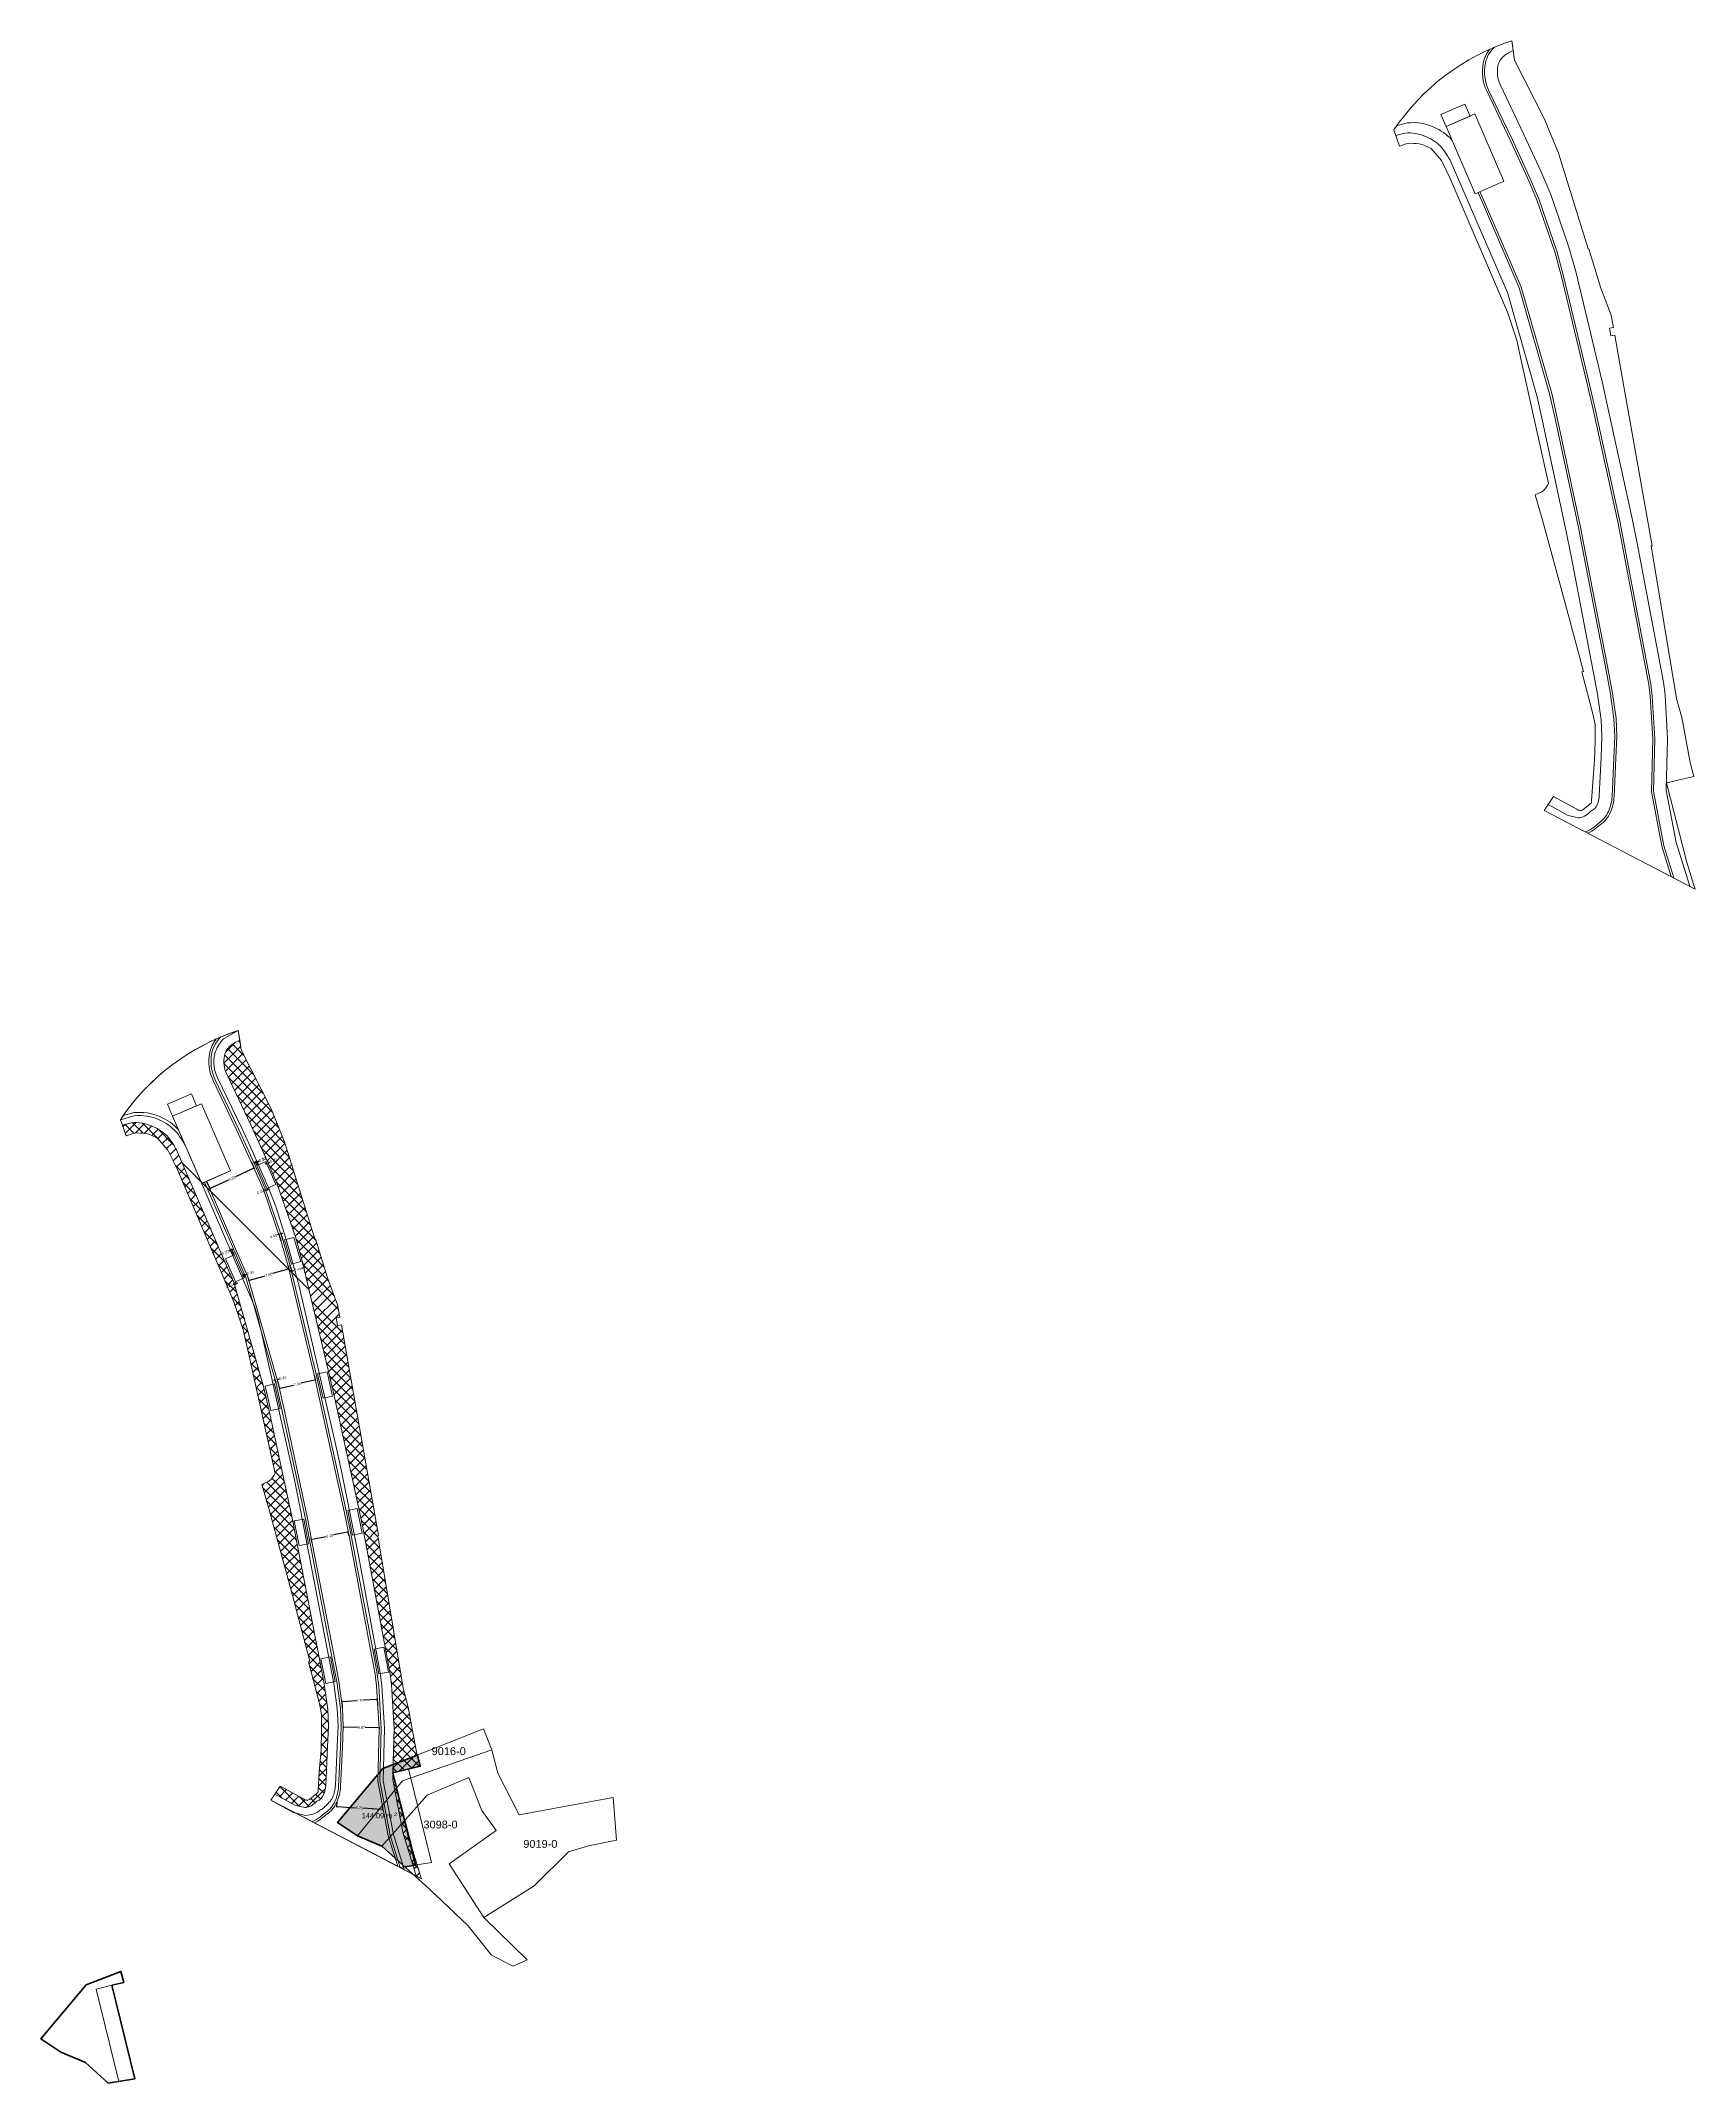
# Model space of a CAD drawing. Header units: metres. Extents: x 7529382 to 7529699, y 4686521 to 4686911.
import ezdxf

# ---------------------------------------------------------------- set-up
doc = ezdxf.new("R2010")
doc.units = ezdxf.units.M
doc.layers.get('Defpoints').update_dxf_attribs({"lineweight": 0})
for name, color, linetype, lineweight in [('BAZENI', 150, 'Continuous', 0), ('dimenzionet', 7, 'Continuous', 0), ('kubza-10cm-mod', 23, 'Continuous', 0), ('kubza-40cm css', 8, 'Continuous', 0), ('kufiri', 200, 'Continuous', 0), ('lloga-sip', 4, 'Continuous', 0), ('ParcReNet_12', 1, 'Continuous', 0), ('Pikat zyrtare shape', 7, 'Continuous', 0), ('skajori', 157, 'Continuous', 0), ('Ujori-mod', 5, 'Continuous', 0), ('ulset-project-e-mod', 1, 'Continuous', 0)]:
    doc.layers.add(name, color=color, linetype=linetype, lineweight=lineweight)
doc.styles.get("Standard").update_dxf_attribs({"font": 'arial.ttf'})
doc.dimstyles.get("Standard").update_dxf_attribs({"dimtxt": 0.5, "dimasz": 0.18, "dimexe": 0.18, "dimexo": 0.0625, "dimgap": 0.09, "dimtad": 0, "dimzin": 0, "dimdsep": 46, "dimtxsty": 'Standard', "dimcen": 0.09, "dimadec": 0, "dimazin": 0, "dimtfac": 1, "dimtofl": 0, "dimtmove": 0, "dimatfit": 3, "dimfxl": 1, "dimtolj": 1, "dimtzin": 0, "dimarcsym": 0})

# ---------------------------------------------------------------- blocks, each defined once
blk = doc.blocks.new('*D57')
at = {"layer": 'Defpoints', "color": 0, "transparency": 16777216}
for p in [(7529423.695866644, 4686696.449782219), (7529423.750169282, 4686697.073269892), (7529423.970637027, 4686696.570198552)]:
    blk.add_point(p, dxfattribs=at)
at = {"layer": 'lloga-sip', "color": 0, "lineweight": -2, "transparency": 16777216}
for p, q in [((7529423.310535624, 4686696.880603299), (7529423.145672347, 4686696.80835304)), ((7529423.670779749, 4686696.507026412), (7529423.40314864, 4686697.117716836)), ((7529423.945550131, 4686696.627442745), (7529423.677919022, 4686697.238133169)), ((7529423.915032558, 4686697.145520153), (7529424.079895834, 4686697.217770411))]:
    blk.add_line(p, q, dxfattribs=at)
at = {"layer": 'lloga-sip', "color": 0, "transparency": 16777216}
for points in [[(7529423.298493913, 4686696.908080513), (7529423.322577333, 4686696.853126086), (7529423.4753989, 4686696.952853559)], [(7529423.902990848, 4686697.172997365), (7529423.927074268, 4686697.118042939), (7529423.750169282, 4686697.073269892)]]:
    blk.add_solid(points, dxfattribs=at)
at = {"layer": 'lloga-sip', "color": 0, "transparency": 16777216, "insert": (7529424.756323836, 4686697.514210586), "char_height": 0.5, "attachment_point": 5, "rotation": 23.66512354849254}
blk.add_mtext('\\A1;0.30', dxfattribs=at)
blk = doc.blocks.new('*D58')
at = {"layer": 'Defpoints', "color": 0, "transparency": 16777216}
for p in [(7529423.695866644, 4686696.449782219), (7529423.713580554, 4686697.156759385), (7529423.970637027, 4686696.570198552)]:
    blk.add_point(p, dxfattribs=at)
at = {"layer": 'dimenzionet', "color": 0, "lineweight": -2, "transparency": 16777216}
for p, q in [((7529423.273946896, 4686696.964092792), (7529423.10908362, 4686696.891842533)), ((7529423.670779749, 4686696.507026412), (7529423.366559912, 4686697.201206328)), ((7529423.945550131, 4686696.627442745), (7529423.641330294, 4686697.321622662)), ((7529423.878443831, 4686697.229009645), (7529424.043307107, 4686697.301259904))]:
    blk.add_line(p, q, dxfattribs=at)
at = {"layer": 'dimenzionet', "color": 0, "transparency": 16777216}
for points in [[(7529423.261905186, 4686696.991570005), (7529423.285988606, 4686696.936615579), (7529423.438810172, 4686697.036343052)], [(7529423.86640212, 4686697.256486857), (7529423.89048554, 4686697.201532432), (7529423.713580554, 4686697.156759385)]]:
    blk.add_solid(points, dxfattribs=at)
at = {"layer": 'dimenzionet', "color": 0, "transparency": 16777216, "insert": (7529424.719735108, 4686697.597700079), "char_height": 0.5, "attachment_point": 5, "rotation": 23.66512354849254}
blk.add_mtext('\\A1;0.30', dxfattribs=at)
blk = doc.blocks.new('*D59')
at = {"layer": 'Defpoints', "color": 0, "transparency": 16777216}
for p in [(7529425.392930983, 4686697.186309633), (7529425.667088297, 4686697.308148139), (7529425.828646942, 4686696.944613775)]:
    blk.add_point(p, dxfattribs=at)
at = {"layer": 'dimenzionet', "color": 0, "lineweight": -2, "transparency": 16777216}
for p, q in [((7529425.390001503, 4686696.749674948), (7529425.225513379, 4686696.676574628)), ((7529425.418313039, 4686697.129195701), (7529425.627589948, 4686696.658287143)), ((7529425.692470353, 4686697.251034207), (7529425.901747262, 4686696.78012565)), ((7529425.993135067, 4686697.017714095), (7529426.157623191, 4686697.090814415))]:
    blk.add_line(p, q, dxfattribs=at)
at = {"layer": 'dimenzionet', "color": 0, "transparency": 16777216}
for points in [[(7529425.377818116, 4686696.777089636), (7529425.40218489, 4686696.722260261), (7529425.554489627, 4686696.822775269)], [(7529425.98095168, 4686697.045128783), (7529426.005318454, 4686696.990299407), (7529425.828646942, 4686696.944613775)]]:
    blk.add_solid(points, dxfattribs=at)
at = {"layer": 'dimenzionet', "color": 0, "transparency": 16777216, "insert": (7529426.832511958, 4686697.390742358), "char_height": 0.5, "attachment_point": 5, "rotation": 23.960885387654017}
blk.add_mtext('\\A1;0.30', dxfattribs=at)
blk = doc.blocks.new('*D60')
at = {"layer": 'Defpoints', "color": 0, "transparency": 16777216}
for p in [(7529425.318974615, 4686691.947617834), (7529425.384388733, 4686691.757343296), (7529425.606856695, 4686692.046588261)]:
    blk.add_point(p, dxfattribs=at)
at = {"layer": 'dimenzionet', "color": 0, "lineweight": -2, "transparency": 16777216}
for p, q in [((7529425.214167138, 4686691.698823141), (7529425.043945543, 4686691.640302987)), ((7529425.339294113, 4686691.888513114), (7529425.442908887, 4686691.587121701)), ((7529425.627176194, 4686691.987483541), (7529425.730790967, 4686691.686092127)), ((7529425.842492407, 4686691.914833876), (7529426.012714002, 4686691.97335403))]:
    blk.add_line(p, q, dxfattribs=at)
at = {"layer": 'dimenzionet', "color": 0, "transparency": 16777216}
for points in [[(7529425.204413778, 4686691.727193408), (7529425.223920496, 4686691.670452876), (7529425.384388733, 4686691.757343296)], [(7529425.832739048, 4686691.943204142), (7529425.852245766, 4686691.88646361), (7529425.672270813, 4686691.856313722)]]:
    blk.add_solid(points, dxfattribs=at)
at = {"layer": 'dimenzionet', "color": 0, "transparency": 16777216, "insert": (7529424.345532556, 4686691.40019693), "char_height": 0.5, "attachment_point": 5, "rotation": 18.972358790310892}
blk.add_mtext('\\A1;0.30', dxfattribs=at)
blk = doc.blocks.new('*D61')
at = {"layer": 'Defpoints', "color": 0, "transparency": 16777216}
for p in [(7529427.923248958, 4686683.269884424), (7529428.338223625, 4686681.934975425), (7529428.720362083, 4686682.053768377)]:
    blk.add_point(p, dxfattribs=at)
at = {"layer": 'dimenzionet', "color": 0, "lineweight": -2, "transparency": 16777216}
for p, q in [((7529427.751362677, 4686683.21645123), (7529427.579476396, 4686683.163018036)), ((7529428.319670432, 4686681.994658161), (7529427.869815763, 4686683.441770706)), ((7529428.701808891, 4686682.113451113), (7529428.251954222, 4686683.560563657)), ((7529428.477273698, 4686683.44211057), (7529428.649159979, 4686683.495543765))]:
    blk.add_line(p, q, dxfattribs=at)
at = {"layer": 'dimenzionet', "color": 0, "transparency": 16777216}
for points in [[(7529427.742457145, 4686683.245098943), (7529427.76026821, 4686683.187803516), (7529427.923248958, 4686683.269884424)], [(7529428.468368166, 4686683.470758284), (7529428.486179231, 4686683.413462857), (7529428.305387417, 4686683.388677375)]]:
    blk.add_solid(points, dxfattribs=at)
at = {"layer": 'dimenzionet', "color": 0, "transparency": 16777216, "insert": (7529426.874233263, 4686682.943783591), "char_height": 0.5, "attachment_point": 5, "rotation": 17.268569524426255}
blk.add_mtext('\\A1;0.40', dxfattribs=at)
blk = doc.blocks.new('*D62')
at = {"layer": 'Defpoints', "color": 0, "transparency": 16777216}
for p in [(7529429.980566857, 4686677.529486701), (7529432.351611686, 4686678.143111227), (7529430.308703575, 4686676.261566604)]:
    blk.add_point(p, dxfattribs=at)
at = {"layer": 'dimenzionet', "color": 0, "lineweight": -2, "transparency": 16777216}
for p, q in [((7529429.996225907, 4686677.468980139), (7529430.353801641, 4686676.087307703)), ((7529432.505489503, 4686676.830093063), (7529432.215972704, 4686676.755166344)), ((7529432.367270736, 4686678.082604663), (7529432.724846469, 4686676.700932228)), ((7529430.482962475, 4686676.306664669), (7529430.772479275, 4686676.381591387))]:
    blk.add_line(p, q, dxfattribs=at)
at = {"layer": 'dimenzionet', "color": 0, "transparency": 16777216}
for points in [[(7529432.497973159, 4686676.859136214), (7529432.513005847, 4686676.801049914), (7529432.679748404, 4686676.875191129)], [(7529430.475446131, 4686676.335707819), (7529430.490478819, 4686676.277621519), (7529430.308703575, 4686676.261566604)]]:
    blk.add_solid(points, dxfattribs=at)
at = {"layer": 'dimenzionet', "color": 0, "transparency": 16777216, "insert": (7529431.494225989, 4686676.568378866), "char_height": 0.5, "attachment_point": 5, "rotation": 14.509753502106662}
blk.add_mtext('\\A1;2.45', dxfattribs=at)
blk = doc.blocks.new('*D63')
at = {"layer": 'Defpoints', "color": 0, "transparency": 16777216}
for p in [(7529418.663858213, 4686680.234321301), (7529419.098083797, 4686679.228790291), (7529419.373500606, 4686679.347725484)]:
    blk.add_point(p, dxfattribs=at)
at = {"layer": 'dimenzionet', "color": 0, "lineweight": -2, "transparency": 16777216}
for p, q in [((7529418.498608126, 4686680.162960185), (7529418.33335804, 4686680.091599069)), ((7529419.073305631, 4686679.286168793), (7529418.592497096, 4686680.399571387)), ((7529419.34872244, 4686679.405103985), (7529418.867913906, 4686680.518506581)), ((7529419.104525108, 4686680.42461761), (7529419.269775194, 4686680.495978726))]:
    blk.add_line(p, q, dxfattribs=at)
at = {"layer": 'dimenzionet', "color": 0, "transparency": 16777216}
for points in [[(7529418.486714607, 4686680.190501866), (7529418.510501646, 4686680.135418504), (7529418.663858213, 4686680.234321301)], [(7529419.092631589, 4686680.452159291), (7529419.116418627, 4686680.397075929), (7529418.939275022, 4686680.353256494)]]:
    blk.add_solid(points, dxfattribs=at)
at = {"layer": 'dimenzionet', "color": 0, "transparency": 16777216, "insert": (7529417.655342972, 4686679.798807016), "char_height": 0.5, "attachment_point": 5, "rotation": 23.356477891557628}
blk.add_mtext('\\A1;0.30', dxfattribs=at)
blk = doc.blocks.new('*D64')
at = {"layer": 'Defpoints', "color": 0, "transparency": 16777216}
for p in [(7529421.27646371, 4686674.94105651), (7529421.392203748, 4686675.510375014), (7529421.55954309, 4686675.042247582)]:
    blk.add_point(p, dxfattribs=at)
at = {"layer": 'dimenzionet', "color": 0, "lineweight": -2, "transparency": 16777216}
for p, q in [((7529420.939628145, 4686675.348594913), (7529420.770131923, 4686675.288005885)), ((7529421.255425853, 4686674.999909365), (7529421.04853534, 4686675.578680164)), ((7529421.538505233, 4686675.101100437), (7529421.33161472, 4686675.679871237)), ((7529421.561699972, 4686675.570964042), (7529421.731196193, 4686675.631553071))]:
    blk.add_line(p, q, dxfattribs=at)
at = {"layer": 'dimenzionet', "color": 0, "transparency": 16777216}
for points in [[(7529420.929529974, 4686675.376844283), (7529420.949726317, 4686675.320345542), (7529421.109124368, 4686675.409183941)], [(7529421.551601799, 4686675.599213413), (7529421.571798142, 4686675.542714672), (7529421.392203748, 4686675.510375014)]]:
    blk.add_solid(points, dxfattribs=at)
at = {"layer": 'dimenzionet', "color": 0, "transparency": 16777216, "insert": (7529422.426633004, 4686675.880147642), "char_height": 0.5, "attachment_point": 5, "rotation": 19.670210191917207}
blk.add_mtext('\\A1;0.30', dxfattribs=at)
blk = doc.blocks.new('*D65')
at = {"layer": 'Defpoints', "color": 0, "transparency": 16777216}
for p in [(7529419.294945511, 4686674.106513154), (7529419.405087352, 4686673.798107853), (7529419.578060048, 4686674.207622817)]:
    blk.add_point(p, dxfattribs=at)
at = {"layer": 'dimenzionet', "color": 0, "lineweight": -2, "transparency": 16777216}
for p, q in [((7529419.235573301, 4686673.737568721), (7529419.06605925, 4686673.677029587)), ((7529419.315966044, 4686674.047654108), (7529419.465626484, 4686673.628593802)), ((7529419.59908058, 4686674.148763771), (7529419.74874102, 4686673.729703465)), ((7529419.857715938, 4686673.959756648), (7529420.027229989, 4686674.020295782))]:
    blk.add_line(p, q, dxfattribs=at)
at = {"layer": 'dimenzionet', "color": 0, "transparency": 16777216}
for points in [[(7529419.225483446, 4686673.765821062), (7529419.245663157, 4686673.709316378), (7529419.405087352, 4686673.798107853)], [(7529419.847626084, 4686673.988008991), (7529419.867805794, 4686673.931504307), (7529419.688201888, 4686673.899217516)]]:
    blk.add_solid(points, dxfattribs=at)
at = {"layer": 'dimenzionet', "color": 0, "transparency": 16777216, "insert": (7529418.370549293, 4686673.428639738), "char_height": 0.5, "attachment_point": 5, "rotation": 19.65334456696114}
blk.add_mtext('\\A1;0.30', dxfattribs=at)
blk = doc.blocks.new('*D66')
at = {"layer": 'Defpoints', "color": 0, "transparency": 16777216}
for p in [(7529427.373000331, 4686654.746847509), (7529427.587022973, 4686655.525861316), (7529427.760717565, 4686654.845887133)]:
    blk.add_point(p, dxfattribs=at)
at = {"layer": 'dimenzionet', "color": 0, "lineweight": -2, "transparency": 16777216}
for p, q in [((7529427.024905726, 4686655.382272444), (7529426.850505713, 4686655.337723196)), ((7529427.357531842, 4686654.807403069), (7529427.15475649, 4686655.601221706)), ((7529427.745249076, 4686654.906442693), (7529427.542473724, 4686655.700261329)), ((7529427.761422986, 4686655.570410565), (7529427.935822997, 4686655.614959814))]:
    blk.add_line(p, q, dxfattribs=at)
at = {"layer": 'dimenzionet', "color": 0, "transparency": 16777216}
for points in [[(7529427.017480852, 4686655.411339113), (7529427.032330601, 4686655.353205776), (7529427.199305739, 4686655.426821693)], [(7529427.753998111, 4686655.599477233), (7529427.76884786, 4686655.541343897), (7529427.587022973, 4686655.525861316)]]:
    blk.add_solid(points, dxfattribs=at)
at = {"layer": 'dimenzionet', "color": 0, "transparency": 16777216, "insert": (7529428.65137988, 4686655.797743754), "char_height": 0.5, "attachment_point": 5, "rotation": 14.329377471967003}
blk.add_mtext('\\A1;0.40', dxfattribs=at)
blk = doc.blocks.new('*D67')
at = {"layer": 'Defpoints', "color": 0, "transparency": 16777216}
for p in [(7529422.549506575, 4686697.281618856), (7529414.059306267, 4686693.419409429), (7529423.17050158, 4686695.916500757)]:
    blk.add_point(p, dxfattribs=at)
at = {"layer": 'dimenzionet', "color": 0, "lineweight": -2, "transparency": 16777216}
for p, q in [((7529422.57538607, 4686697.224728595), (7529423.245034527, 4686695.752656808)), ((7529414.085185762, 4686693.362519169), (7529414.754834219, 4686691.890447381)), ((7529414.844145222, 4686692.128824277), (7529418.252379558, 4686693.679237024)), ((7529423.006657631, 4686695.841967811), (7529419.598423298, 4686694.291555066))]:
    blk.add_line(p, q, dxfattribs=at)
at = {"layer": 'dimenzionet', "color": 0, "transparency": 16777216}
for points in [[(7529422.994235474, 4686695.869275136), (7529423.01907979, 4686695.814660486), (7529423.17050158, 4686695.916500757)], [(7529414.831723064, 4686692.156131602), (7529414.856567379, 4686692.101516952), (7529414.680301272, 4686692.05429133)]]:
    blk.add_solid(points, dxfattribs=at)
at = {"layer": 'dimenzionet', "color": 0, "transparency": 16777216, "insert": (7529418.925401427, 4686693.985396044), "char_height": 0.5, "attachment_point": 5, "rotation": 24.460884842720596}
blk.add_mtext('\\A1;9.33', dxfattribs=at)
blk = doc.blocks.new('*D68')
at = {"layer": 'Defpoints', "color": 0, "transparency": 16777216}
for p in [(7529429.624144364, 4686677.318370441), (7529421.936982261, 4686675.177169012), (7529429.813797269, 4686676.63749446)]:
    blk.add_point(p, dxfattribs=at)
at = {"layer": 'dimenzionet', "color": 0, "lineweight": -2, "transparency": 16777216}
for p, q in [((7529429.640914846, 4686677.25816246), (7529429.862096258, 4686676.464095475)), ((7529421.953752743, 4686675.116961032), (7529422.174934154, 4686674.322894047)), ((7529422.30003415, 4686674.54459202), (7529425.259423632, 4686675.368907795)), ((7529429.640398285, 4686676.589195472), (7529426.681008801, 4686675.764879696))]:
    blk.add_line(p, q, dxfattribs=at)
at = {"layer": 'dimenzionet', "color": 0, "transparency": 16777216}
for points in [[(7529422.29198432, 4686674.573491851), (7529422.308083982, 4686674.515692189), (7529422.126635166, 4686674.496293032)], [(7529429.632348455, 4686676.618095303), (7529429.648448117, 4686676.560295641), (7529429.813797269, 4686676.63749446)]]:
    blk.add_solid(points, dxfattribs=at)
at = {"layer": 'dimenzionet', "color": 0, "transparency": 16777216, "insert": (7529425.970216217, 4686675.566893746), "char_height": 0.5, "attachment_point": 5, "rotation": 15.564780233108728}
blk.add_mtext('\\A1;7.98', dxfattribs=at)
blk = doc.blocks.new('*D69')
at = {"layer": 'Defpoints', "color": 0, "transparency": 16777216}
for p in [(7529427.760717568, 4686654.845887135), (7529434.615472651, 4686656.437167919), (7529434.850399191, 4686655.42517562)]:
    blk.add_point(p, dxfattribs=at)
at = {"layer": 'dimenzionet', "color": 0, "lineweight": -2, "transparency": 16777216}
for p, q in [((7529427.774850661, 4686654.785006057), (7529428.036347416, 4686653.658557329)), ((7529428.170981613, 4686653.874598142), (7529430.705777762, 4686654.463032354)), ((7529434.675061687, 4686655.384472312), (7529432.140265536, 4686654.7960381)), ((7529434.629605744, 4686656.376286841), (7529434.891102499, 4686655.249838115))]:
    blk.add_line(p, q, dxfattribs=at)
at = {"layer": 'dimenzionet', "color": 0, "transparency": 16777216}
for points in [[(7529428.164197729, 4686653.903821059), (7529428.177765498, 4686653.845375225), (7529427.995644108, 4686653.833894835)], [(7529434.668277803, 4686655.41369523), (7529434.681845572, 4686655.355249396), (7529434.850399191, 4686655.42517562)]]:
    blk.add_solid(points, dxfattribs=at)
at = {"layer": 'dimenzionet', "color": 0, "transparency": 16777216, "insert": (7529431.423021649, 4686654.629535227), "char_height": 0.5, "attachment_point": 5, "rotation": 13.069304852612769}
blk.add_mtext('\\A1;7.04', dxfattribs=at)
blk = doc.blocks.new('*D70')
at = {"layer": 'Defpoints', "color": 0, "transparency": 16777216}
for p in [(7529441.169610422, 4686626.348384628), (7529434.256822865, 4686624.257128058), (7529441.308676276, 4686625.638414634)]:
    blk.add_point(p, dxfattribs=at)
at = {"layer": 'dimenzionet', "color": 0, "lineweight": -2, "transparency": 16777216}
for p, q in [((7529440.992967188, 4686626.313784515), (7529438.367775046, 4686625.79957322)), ((7529441.296662348, 4686625.699749091), (7529441.135010309, 4686626.525027862)), ((7529434.244808936, 4686624.318462514), (7529434.083156897, 4686625.143741285)), ((7529434.294400244, 4686625.001698164), (7529436.919592389, 4686625.515909459))]:
    blk.add_line(p, q, dxfattribs=at)
at = {"layer": 'dimenzionet', "color": 0, "transparency": 16777216}
for points in [[(7529440.987200503, 4686626.343225054), (7529440.998733874, 4686626.284343976), (7529441.169610422, 4686626.348384628)], [(7529434.288633559, 4686625.031138703), (7529434.300166929, 4686624.972257625), (7529434.11775701, 4686624.967098051)]]:
    blk.add_solid(points, dxfattribs=at)
at = {"layer": 'dimenzionet', "color": 0, "transparency": 16777216, "insert": (7529437.643683717, 4686625.65774134), "char_height": 0.5, "attachment_point": 5, "rotation": 11.08253583756075}
blk.add_mtext('\\A1;7.19', dxfattribs=at)
blk = doc.blocks.new('*D71')
at = {"layer": 'Defpoints', "color": 0, "transparency": 16777216}
for p in [(7529440.057385481, 4686592.709558142), (7529446.732569578, 4686594.384572084), (7529446.808402437, 4686593.111784731)]:
    blk.add_point(p, dxfattribs=at)
at = {"layer": 'dimenzionet', "color": 0, "lineweight": -2, "transparency": 16777216}
for p, q in [((7529440.053668314, 4686592.771947506), (7529439.97084718, 4686594.162026862)), ((7529440.161233989, 4686593.993050938), (7529442.617792254, 4686594.139413043)), ((7529446.552888212, 4686594.373866642), (7529444.096329945, 4686594.227504537)), ((7529446.804685269, 4686593.174174095), (7529446.721864136, 4686594.56425345))]:
    blk.add_line(p, q, dxfattribs=at)
at = {"layer": 'dimenzionet', "color": 0, "transparency": 16777216}
for points in [[(7529440.159449748, 4686594.022997833), (7529440.163018228, 4686593.963104043), (7529439.981552622, 4686593.982345495)], [(7529446.551103971, 4686594.403813537), (7529446.554672452, 4686594.343919748), (7529446.732569578, 4686594.384572084)]]:
    blk.add_solid(points, dxfattribs=at)
at = {"layer": 'dimenzionet', "color": 0, "transparency": 16777216, "insert": (7529443.357061099, 4686594.18345879), "char_height": 0.5, "attachment_point": 5, "rotation": 3.4096602987772315}
blk.add_mtext('\\A1;6.76', dxfattribs=at)
blk = doc.blocks.new('*D72')
at = {"layer": 'Defpoints', "color": 0, "transparency": 16777216}
for p in [(7529440.204302548, 4686589.244414164), (7529447.071542629, 4686588.923649969), (7529447.07524536, 4686589.067264056)]:
    blk.add_point(p, dxfattribs=at)
at = {"layer": 'dimenzionet', "color": 0, "lineweight": -2, "transparency": 16777216}
for p, q in [((7529440.202691677, 4686589.181934927), (7529440.195960509, 4686588.920859874)), ((7529440.38054002, 4686589.096160769), (7529442.895566962, 4686589.031317077)), ((7529446.891602426, 4686588.928289277), (7529444.376575484, 4686588.993132968)), ((7529447.073634489, 4686589.004784819), (7529447.06690332, 4686588.743709765))]:
    blk.add_line(p, q, dxfattribs=at)
at = {"layer": 'dimenzionet', "color": 0, "transparency": 16777216}
for points in [[(7529440.381313238, 4686589.126150803), (7529440.379766801, 4686589.066170734), (7529440.200599818, 4686589.100800077)], [(7529446.892375644, 4686588.958279312), (7529446.890829207, 4686588.898299243), (7529447.071542629, 4686588.923649969)]]:
    blk.add_solid(points, dxfattribs=at)
at = {"layer": 'dimenzionet', "color": 0, "transparency": 16777216, "insert": (7529443.636071223, 4686589.012225023), "char_height": 0.5, "attachment_point": 5, "rotation": 358.5230985420459}
blk.add_mtext('\\A1;6.87', dxfattribs=at)
blk = doc.blocks.new('*D73')
at = {"layer": 'Defpoints', "color": 0, "transparency": 16777216}
for p in [(7529438.971157555, 4686574.711659585), (7529447.641993861, 4686573.285214026), (7529447.699757597, 4686574.065445628)]:
    blk.add_point(p, dxfattribs=at)
at = {"layer": 'dimenzionet', "color": 0, "lineweight": -2, "transparency": 16777216}
for p, q in [((7529438.966543053, 4686574.649330167), (7529438.900104053, 4686573.751919258)), ((7529439.092902542, 4686573.918138218), (7529442.538114901, 4686573.663075058)), ((7529447.462485136, 4686573.298503791), (7529444.017272776, 4686573.553566951)), ((7529447.695143096, 4686574.003116211), (7529447.628704096, 4686573.105705302))]:
    blk.add_line(p, q, dxfattribs=at)
at = {"layer": 'dimenzionet', "color": 0, "transparency": 16777216}
for points in [[(7529439.095117504, 4686573.948056338), (7529439.090687581, 4686573.888220097), (7529438.913393818, 4686573.931427983)], [(7529447.464700098, 4686573.328421911), (7529447.460270176, 4686573.26858567), (7529447.641993861, 4686573.285214026)]]:
    blk.add_solid(points, dxfattribs=at)
at = {"layer": 'dimenzionet', "color": 0, "transparency": 16777216, "insert": (7529443.27769384, 4686573.608321005), "char_height": 0.5, "attachment_point": 5, "rotation": 355.7658836511117}
blk.add_mtext('\\A1;8.75', dxfattribs=at)

msp = doc.modelspace()

# ---------------------------------------------------------------- hatches: boundary and pattern name
at = {"layer": 'kubza-40cm css'}
h = msp.add_hatch(dxfattribs=at)
h.set_pattern_fill('ANSI37', color=256, scale=0.4)
h.set_pattern_definition([(45, (-90.96940403897315, -41.99646737705916), (-0.8980256121069152, 0.8980256121069154), []), (135, (-90.96940403897315, -41.99646737705916), (-0.8980256121069154, -0.8980256121069152), [])])
h.paths.add_polyline_path([(7529429.059, 4686700.786), (7529426.397, 4686707.269), (7529420.678, 4686718.534), (7529420.404335329, 4686720.378002308, 0.08862471674179913), (7529418.554454846, 4686719.277977974, 0.1650578627891466), (7529417.489926841, 4686717.462657409, 0.1632852369807911), (7529417.922438345, 4686713.891046731), (7529422.468638064, 4686704.339222882), (7529425.667088297, 4686697.308148139), (7529427.583801365, 4686692.891767525), (7529431.059761763, 4686682.781002668), (7529432.351611686, 4686678.143111227), (7529437.389627204, 4686657.084977159), (7529438.45641346, 4686652.402046195), (7529443.164070897, 4686630.893662347), (7529444.10502402, 4686626.182465858), (7529448.235080991, 4686604.376298489), (7529449.11967022, 4686599.648445071), (7529449.419255218, 4686597.18939414), (7529449.918363939, 4686588.812296469), (7529449.701727465, 4686580.409835892), (7529454.922, 4686581.573), (7529454.219, 4686584.258), (7529452.617, 4686592.859), (7529451.64, 4686596.483), (7529446.779, 4686625.669), (7529446.959519422, 4686625.701051385), (7529441.043, 4686659.024), (7529439.833, 4686665.968), (7529439.098, 4686665.861), (7529438.815, 4686667.285), (7529439.551864847, 4686667.42698789), (7529439.1, 4686669.772), (7529437.188, 4686674.973), (7529434.88, 4686682.446), (7529434.766, 4686682.446)])
h.paths.add_polyline_path([(7529426.037462607, 4686649.519330458), (7529424.986487563, 4686654.192452231), (7529419.294945511, 4686674.106513153), (7529417.399680129, 4686678.495356595), (7529408.736764336, 4686698.555967451, 0.06567962173683352), (7529406.789677246, 4686701.812922122, 0.1083480846508385), (7529403.824788369, 4686703.90396559, 0.1302229650279025), (7529399.691729592, 4686704.608328388), (7529397.983293195, 4686704.122125454), (7529398.711, 4686702.092, -0.03564486580160983), (7529400.388, 4686702.641, -0.0455815077930599), (7529402.412, 4686702.557, -0.08215735509174518), (7529404.732, 4686701.632), (7529406.702, 4686699.363), (7529408.369, 4686695.932), (7529419.316, 4686670.393), (7529421.085, 4686665.005), (7529422.09, 4686660.569), (7529427.16, 4686637.614, -0.1121974815558714), (7529425.982, 4686636.084), (7529424.618, 4686635.464), (7529425.949, 4686630.889), (7529430.158, 4686615.449), (7529433.843, 4686601.654), (7529433.549056788, 4686601.576547399), (7529435.654, 4686593.588), (7529436.052, 4686591.511), (7529436.067, 4686588.335), (7529435.96, 4686584.748), (7529435.604, 4686580.523), (7529435.399, 4686576.908), (7529435.358, 4686576.537), (7529433.746, 4686575.205, -0.3377054306053388), (7529432.575, 4686575.366), (7529428.139, 4686577.794), (7529427.10755618, 4686576.251729453), (7529430.931896195, 4686574.140672361), (7529432.862601846, 4686573.690064739, 0.09539976528767542), (7529433.756021169, 4686573.887115569, 0.08406754086055361), (7529434.859451724, 4686574.602262476), (7529435.17479685, 4686574.891816941, 0.1869856178288243), (7529436.474589767, 4686576.235070881, 0.08795798277061544), (7529436.85903102, 4686577.92416479), (7529437.215131727, 4686585.287247117), (7529437.359536107, 4686589.243141244), (7529437.225303376, 4686592.409116069), (7529436.550635359, 4686597.357886452), (7529435.64018498, 4686602.070749714), (7529431.458560307, 4686623.716548148), (7529430.548675175, 4686628.42648545)])
h.paths.add_polyline_path([(7529449.700494448, 4686580.362012076), (7529449.664468444, 4686578.964707797), (7529451.57363377, 4686568.96635266), (7529454.157454208, 4686560.618808867), (7529455.178816263, 4686560.086368323), (7529454.864, 4686561.021), (7529453.521, 4686565.409)])
at = {"layer": 'ParcReNet_12'}
h = msp.add_hatch(color=42, dxfattribs=at)
h.dxf.hatch_style = 1
h.paths.add_polyline_path([(7529449.65253394, 4686580.326851986), (7529454.922, 4686581.573), (7529454.360020291, 4686583.719394764), (7529447.754, 4686581.126), (7529439.094, 4686570.845), (7529442.901000001, 4686568.308999999), (7529447.602999999, 4686566.306), (7529451.978023618, 4686562.355783361), (7529454.004657934, 4686562.687493159)])

# ---------------------------------------------------------------- linework, layer by layer
at = {"layer": 'BAZENI', "color": 6}
for points in [[(7529649.978493471, 4686897.382222591), (7529650.969620086, 4686895.087082502), (7529655.559900266, 4686897.069335733), (7529654.568773651, 4686899.364475822)], [(7529406.599814569, 4686708.170883375), (7529407.590941184, 4686705.875743286), (7529412.181221364, 4686707.857996517), (7529411.190094749, 4686710.153136606)]]:
    msp.add_lwpolyline(points, close=True, dxfattribs=at)
at = {"layer": 'BAZENI'}
for points in [[(7529656.519929132, 4686882.234297998), (7529662.028265347, 4686884.613001874), (7529656.477956302, 4686897.465786379), (7529650.969620086, 4686895.087082502)], [(7529413.14125023, 4686693.022958783), (7529418.649586445, 4686695.401662658), (7529413.0992774, 4686708.254447163), (7529407.590941184, 4686705.875743286)]]:
    msp.add_lwpolyline(points, close=True, dxfattribs=at)
at = {"layer": 'kubza-10cm-mod', "flags": 128}
for points in [[(7529660.203854567, 4686910.227858541, 0.1574283434778197), (7529658.470242769, 4686907.168172784, 0.163285236917983), (7529659.09003599, 4686902.050019703), (7529663.627132005, 4686892.517323255), (7529666.807962144, 4686885.524982333), (7529668.677961146, 4686881.216237601), (7529672.099040985, 4686871.265107592), (7529673.359245759, 4686866.740825918), (7529678.383678023, 4686845.739467765), (7529679.445201524, 4686841.079639024), (7529684.145830372, 4686819.603367435), (7529685.079997854, 4686814.92614554), (7529689.20728196, 4686793.13461853), (7529690.077016208, 4686788.486160354), (7529690.358019245, 4686786.179633722), (7529690.846417703, 4686777.98229829), (7529690.588421677, 4686767.975666411), (7529692.572656091, 4686757.584172243), (7529694.479555672, 4686751.423555383)], [(7529663.783014231, 4686909.589341524, 0.08862471682893937), (7529661.933133746, 4686908.489317188, 0.1650578627408776), (7529660.868605742, 4686906.673996623, 0.1632852369262357), (7529661.301117247, 4686903.102385947), (7529665.847316966, 4686893.550562098), (7529669.045767199, 4686886.519487355), (7529670.962480268, 4686882.103106741), (7529674.438440665, 4686871.992341883), (7529675.730290588, 4686867.354450443), (7529680.768306106, 4686846.296316375), (7529681.835092362, 4686841.613385411), (7529686.542749799, 4686820.105001563), (7529687.483702922, 4686815.393805074), (7529691.613759893, 4686793.587637705), (7529692.498349122, 4686788.859784286), (7529692.79793412, 4686786.400733355), (7529693.297042841, 4686778.023635685), (7529693.043147346, 4686768.176047013), (7529694.952312672, 4686758.177691876), (7529697.53613311, 4686749.830148083)], [(7529641.507142536, 4686895.1831279), (7529643.52967884, 4686895.758720347, -0.1337086665407446), (7529648.612547779, 4686894.940921103, -0.1066046520562363), (7529652.089085585, 4686892.494749589, -0.1066046520562363)], [(7529641.342631914, 4686893.327960658), (7529643.070408494, 4686893.819667604, -0.1302229650279529), (7529647.203467271, 4686893.115304805, -0.1083480846507939), (7529650.168356149, 4686891.024261338, -0.06567962166755761), (7529652.115443236, 4686887.767306671), (7529660.778359031, 4686867.706695811), (7529662.673624413, 4686863.317852369), (7529668.365166465, 4686843.403791447), (7529669.416141509, 4686838.730669674), (7529673.927354077, 4686817.637824666), (7529674.837239209, 4686812.927887363), (7529679.018863882, 4686791.28208893), (7529679.929314261, 4686786.569225668), (7529680.603982278, 4686781.620455285), (7529680.738215009, 4686778.45448046), (7529680.593810629, 4686774.498586332), (7529680.237709922, 4686767.135504005, -0.08795798278031146), (7529679.853268669, 4686765.446410097, -0.1869856177697469), (7529678.553475752, 4686764.103156157), (7529678.238130626, 4686763.813601691, -0.0840675408584335), (7529677.134700071, 4686763.098454785, -0.0953997652928644), (7529676.241280749, 4686762.901403955), (7529674.310575097, 4686763.352011576), (7529670.486235083, 4686765.463068669)], [(7529657.070762753, 4686882.472168386), (7529663.02759632, 4686868.677999894), (7529664.938221992, 4686864.253586798), (7529670.751679234, 4686843.958186726), (7529671.807130408, 4686839.265161982), (7529676.331747881, 4686818.108383841), (7529677.242763161, 4686813.392596408), (7529681.42438784, 4686791.746797975), (7529682.336413076, 4686787.025782588), (7529683.037212934, 4686781.88533203), (7529683.182672032, 4686778.454575311), (7529683.033170075, 4686774.359035299), (7529682.677115146, 4686766.996899527, -0.09290219724989697), (7529681.984416893, 4686764.085690359, -0.1375524575109782), (7529680.200314463, 4686761.933946032), (7529679.254088437, 4686761.151119707, -0.08722343994022633), (7529677.61163427, 4686760.216877205)], [(7529416.825175665, 4686721.016519325, 0.1574283434778197), (7529415.091563866, 4686717.956833568, 0.163285236917983), (7529415.711357088, 4686712.838680487), (7529420.248453103, 4686703.305984039), (7529423.429283242, 4686696.313643117), (7529425.299282243, 4686692.004898385), (7529428.720362083, 4686682.053768376), (7529429.980566857, 4686677.529486702), (7529435.004999121, 4686656.528128549), (7529436.066522622, 4686651.868299808), (7529440.76715147, 4686630.392028219), (7529441.701318952, 4686625.714806324), (7529445.828603058, 4686603.923279314), (7529446.698337306, 4686599.274821138), (7529446.979340343, 4686596.968294506), (7529447.467738801, 4686588.770959075), (7529447.209742775, 4686578.764327195), (7529449.193977189, 4686568.372833028), (7529451.10087677, 4686562.212216167)], [(7529420.404335329, 4686720.378002308, 0.08862471682893937), (7529418.554454844, 4686719.277977972, 0.1650578627408776), (7529417.48992684, 4686717.462657407, 0.1632852369262357), (7529417.922438345, 4686713.891046731), (7529422.468638064, 4686704.339222882), (7529425.667088297, 4686697.308148139), (7529427.583801365, 4686692.891767525), (7529431.059761763, 4686682.781002668), (7529432.351611686, 4686678.143111227), (7529437.389627204, 4686657.084977159), (7529438.45641346, 4686652.402046195), (7529443.164070897, 4686630.893662347), (7529444.10502402, 4686626.182465858), (7529448.235080991, 4686604.376298489), (7529449.11967022, 4686599.648445071), (7529449.419255218, 4686597.18939414), (7529449.918363939, 4686588.812296469), (7529449.664468444, 4686578.964707797), (7529451.57363377, 4686568.96635266), (7529454.157454208, 4686560.618808867)], [(7529397.963953012, 4686704.116621442), (7529399.691729592, 4686704.608328388, -0.1302229650279529), (7529403.824788369, 4686703.90396559, -0.1083480846507939), (7529406.789677246, 4686701.812922122, -0.06567962166755761), (7529408.736764334, 4686698.555967455), (7529417.399680129, 4686678.495356595), (7529419.294945511, 4686674.106513153), (7529424.986487563, 4686654.192452231), (7529426.037462607, 4686649.519330458), (7529430.548675175, 4686628.42648545), (7529431.458560307, 4686623.716548148), (7529435.64018498, 4686602.070749714), (7529436.550635359, 4686597.357886452), (7529437.225303376, 4686592.409116069), (7529437.359536107, 4686589.243141244), (7529437.215131727, 4686585.287247117), (7529436.85903102, 4686577.92416479, -0.08795798278031146), (7529436.474589767, 4686576.235070881, -0.1869856177697469), (7529435.17479685, 4686574.891816941), (7529434.859451724, 4686574.602262476, -0.0840675408584335), (7529433.756021169, 4686573.887115569, -0.0953997652928644), (7529432.862601846, 4686573.690064739), (7529430.931896195, 4686574.140672361), (7529427.107556181, 4686576.251729453)], [(7529398.128463634, 4686705.971788684), (7529400.150999938, 4686706.547381131, -0.1337086665407446), (7529405.233868876, 4686705.729581887, -0.1066046520562363), (7529408.710406683, 4686703.283410373, -0.1066046520562363)], [(7529413.692083851, 4686693.26082917), (7529419.648917418, 4686679.466660678), (7529421.55954309, 4686675.042247582), (7529427.373000332, 4686654.74684751), (7529428.428451506, 4686650.053822766), (7529432.953068979, 4686628.897044625), (7529433.864084259, 4686624.181257192), (7529438.045708938, 4686602.535458759), (7529438.957734174, 4686597.814443372), (7529439.658534032, 4686592.673992814), (7529439.80399313, 4686589.243236096), (7529439.654491173, 4686585.147696083), (7529439.298436244, 4686577.785560311, -0.09290219724989697), (7529438.605737991, 4686574.874351143, -0.1375524575109782), (7529436.821635561, 4686572.722606816), (7529435.875409535, 4686571.939780491, -0.08722343994022633), (7529434.232955368, 4686571.00553799)]]:
    msp.add_lwpolyline(points, format="xyb", dxfattribs=at)
at = {"layer": 'kufiri', "flags": 128}
for points in [[(7529640.976678902, 4686894.408339215, -0.1684202484765869), (7529663.506678902, 4686911.451339216), (7529664.056678902, 4686907.745339216), (7529669.775678902, 4686896.480339216), (7529672.437678902, 4686889.997339216), (7529678.144678902, 4686871.657339216), (7529678.258678902, 4686871.657339216), (7529680.566678902, 4686864.184339216), (7529682.478678902, 4686858.983339216), (7529682.930543749, 4686856.638327106), (7529682.193678902, 4686856.496339216), (7529682.476678902, 4686855.072339215), (7529683.211678902, 4686855.179339216), (7529684.421678902, 4686848.235339216), (7529690.338198324, 4686814.912390601), (7529690.157678902, 4686814.880339216), (7529695.018678902, 4686785.694339216), (7529695.995678902, 4686782.070339216), (7529697.597678902, 4686773.469339216), (7529698.300678902, 4686770.784339216), (7529693.067678902, 4686769.618339215), (7529696.899678902, 4686754.620339216), (7529698.242678902, 4686750.232339215), (7529698.557495165, 4686749.297707539), (7529669.726678902, 4686764.327339216), (7529671.517678902, 4686767.005339216), (7529675.953678902, 4686764.577339216, 0.3377054306053246), (7529677.124678902, 4686764.416339216), (7529678.736678902, 4686765.748339215), (7529678.777678902, 4686766.119339216), (7529678.982678902, 4686769.734339216), (7529679.338678902, 4686773.959339215), (7529679.445678902, 4686777.546339216), (7529679.430678902, 4686780.722339216), (7529679.032678902, 4686782.799339216), (7529676.92773569, 4686790.787886615), (7529677.221678902, 4686790.865339216), (7529673.536678902, 4686804.660339216), (7529669.327678902, 4686820.100339216), (7529667.996678902, 4686824.675339215), (7529669.360678902, 4686825.295339216, 0.1121974815558715), (7529670.538678902, 4686826.825339216), (7529665.468678902, 4686849.780339216), (7529664.463678902, 4686854.216339216), (7529662.694678902, 4686859.604339216), (7529651.747678902, 4686885.143339216), (7529650.080678902, 4686888.574339216), (7529648.110678902, 4686890.843339216, 0.08215735509175826), (7529645.790678902, 4686891.768339216, 0.04558150779305132), (7529643.766678902, 4686891.852339216, 0.03564486580160933), (7529642.089678902, 4686891.303339216)], [(7529397.598, 4686705.197, -0.1684202484765869), (7529420.128, 4686722.24), (7529420.678, 4686718.534), (7529426.397, 4686707.269), (7529429.059, 4686700.786), (7529434.766, 4686682.446), (7529434.88, 4686682.446), (7529437.188, 4686674.973), (7529439.1, 4686669.772), (7529439.551864847, 4686667.42698789), (7529438.815, 4686667.285), (7529439.098, 4686665.861), (7529439.833, 4686665.968), (7529441.043, 4686659.024), (7529446.959519422, 4686625.701051385), (7529446.779, 4686625.669), (7529451.64, 4686596.483), (7529452.617, 4686592.859), (7529454.219, 4686584.258), (7529454.922, 4686581.573), (7529449.689, 4686580.407), (7529453.521, 4686565.409), (7529454.864, 4686561.021), (7529455.178816263, 4686560.086368323), (7529426.348, 4686575.116), (7529428.139, 4686577.794), (7529432.575, 4686575.366, 0.3377054306053246), (7529433.746, 4686575.205), (7529435.358, 4686576.537), (7529435.399, 4686576.908), (7529435.604, 4686580.523), (7529435.96, 4686584.748), (7529436.067, 4686588.335), (7529436.052, 4686591.511), (7529435.654, 4686593.588), (7529433.549056788, 4686601.576547399), (7529433.843, 4686601.654), (7529430.158, 4686615.449), (7529425.949, 4686630.889), (7529424.618, 4686635.464), (7529425.982, 4686636.084, 0.1121974815558715), (7529427.16, 4686637.614), (7529422.09, 4686660.569), (7529421.085, 4686665.005), (7529419.316, 4686670.393), (7529408.369, 4686695.932), (7529406.702, 4686699.363), (7529404.732, 4686701.632, 0.08215735509175826), (7529402.412, 4686702.557, 0.04558150779305132), (7529400.388, 4686702.641, 0.03564486580160933), (7529398.711, 4686702.092)]]:
    msp.add_lwpolyline(points, format="xyb", close=True, dxfattribs=at)
at = {"layer": 'lloga-sip', "flags": 128}
for points in [[(7529424.926108466, 4686691.86002925), (7529423.063740157, 4686696.151191776), (7529419.885788241, 4686703.137205569), (7529415.350179307, 4686712.666777576, -0.1632852369128309), (7529414.699793816, 4686718.037556721, -0.1182207129283749), (7529415.91234317, 4686720.622875925, 0.1360529955473108), (7529398.128463634, 4686705.971788684), (7529400.150999938, 4686706.547381131, -0.1337086665407468), (7529405.233868876, 4686705.729581887, -0.1066046520329362), (7529408.710406682, 4686703.283410374), (7529407.590941184, 4686705.875743286), (7529406.599814569, 4686708.170883375), (7529411.190094749, 4686710.153136606), (7529412.181221364, 4686707.857996517), (7529413.0992774, 4686708.254447163), (7529418.649586445, 4686695.401662658), (7529414.059306266, 4686693.419409429), (7529420.016139832, 4686679.625240937), (7529421.936982264, 4686675.177169013), (7529427.760717567, 4686654.845887134), (7529428.819166025, 4686650.139535074), (7529433.34505438, 4686628.976814383), (7529434.256822864, 4686624.257128057), (7529438.438447542, 4686602.611329624), (7529439.352572594, 4686597.879444738), (7529440.05738548, 4686592.709558141), (7529440.204302547, 4686589.244414164), (7529440.054138567, 4686585.130738322), (7529439.697969267, 4686577.766237698, -0.09290219723805875), (7529438.971157555, 4686574.711659587, -0.136751486743581), (7529437.063595066, 4686572.403638084), (7529436.130386879, 4686571.631581604, -0.07174165568845024), (7529434.703011588, 4686570.76049561), (7529450.601588083, 4686562.472497561), (7529448.805262808, 4686568.275882224), (7529446.808765939, 4686578.731595236), (7529447.067431781, 4686588.764206654), (7529446.580782833, 4686596.932178115), (7529446.30281514, 4686599.213790064), (7529445.435507437, 4686603.849279112), (7529441.308676276, 4686625.638414634), (7529440.375617221, 4686630.310086816), (7529435.676136485, 4686651.781112902), (7529434.61547265, 4686656.437167919), (7529429.593259197, 4686677.429251786), (7529428.338223624, 4686681.934975425)], [(7529437.389627204, 4686657.084977159), (7529432.351611686, 4686678.143111227), (7529431.059761763, 4686682.781002668), (7529427.583801365, 4686692.891767525), (7529425.667088297, 4686697.308148139), (7529422.468638064, 4686704.339222882), (7529417.922438344, 4686713.891046732, -0.1632852367821676), (7529417.48992684, 4686717.462657405, -0.1650578629094994), (7529418.554454844, 4686719.277977972, -0.08862471680702952), (7529420.404335329, 4686720.378002308), (7529420.128, 4686722.24, 0.02042758626160095), (7529416.825175665, 4686721.016519325, 0.1574283433744391), (7529415.091563866, 4686717.95683357, 0.1632852369898976), (7529415.711357088, 4686712.838680487), (7529420.248453103, 4686703.305984039), (7529423.429283242, 4686696.313643117), (7529425.299282243, 4686692.004898385), (7529428.720362083, 4686682.053768376), (7529429.980566857, 4686677.529486702), (7529435.004999121, 4686656.528128549), (7529436.066522622, 4686651.868299808), (7529440.76715147, 4686630.392028219), (7529441.701318952, 4686625.714806324), (7529445.828603058, 4686603.923279314), (7529446.698337306, 4686599.274821138), (7529446.979340343, 4686596.968294506), (7529447.467738801, 4686588.770959075), (7529447.209742775, 4686578.764327195), (7529449.193977189, 4686568.372833028), (7529451.10087677, 4686562.212216167), (7529454.157454208, 4686560.618808867), (7529451.57363377, 4686568.96635266), (7529449.664468444, 4686578.964707797), (7529449.700494448, 4686580.362012078), (7529449.689, 4686580.407), (7529449.701727465, 4686580.409835892), (7529449.918363939, 4686588.812296469), (7529449.419255218, 4686597.18939414), (7529449.11967022, 4686599.648445071), (7529448.235080991, 4686604.376298489), (7529444.10502402, 4686626.182465858), (7529443.164070897, 4686630.893662347), (7529438.45641346, 4686652.402046195)], [(7529439.833, 4686665.968), (7529439.098, 4686665.861), (7529438.815, 4686667.285), (7529439.551864847, 4686667.42698789), (7529439.1, 4686669.772), (7529437.188, 4686674.973), (7529434.88, 4686682.446), (7529434.766, 4686682.446), (7529429.059, 4686700.786), (7529426.397, 4686707.269), (7529420.678, 4686718.534), (7529420.404335329, 4686720.378002308, 0.08862471677239028), (7529418.554454845, 4686719.277977973, 0.1650578627421236), (7529417.489926841, 4686717.462657409, 0.1632852369954284), (7529417.922438345, 4686713.891046731), (7529422.468638064, 4686704.339222882), (7529425.667088297, 4686697.308148139), (7529427.583801365, 4686692.891767525), (7529431.059761763, 4686682.781002668), (7529432.351611686, 4686678.143111227), (7529437.389627204, 4686657.084977159), (7529438.45641346, 4686652.402046195), (7529443.164070897, 4686630.893662347), (7529444.10502402, 4686626.182465858), (7529448.235080991, 4686604.376298489), (7529449.11967022, 4686599.648445071), (7529449.419255218, 4686597.18939414), (7529449.918363939, 4686588.812296469), (7529449.701727465, 4686580.409835892), (7529454.922, 4686581.573), (7529454.219, 4686584.258), (7529452.617, 4686592.859), (7529451.64, 4686596.483), (7529446.779, 4686625.669), (7529446.959519422, 4686625.701051385), (7529441.043, 4686659.024)], [(7529421.55954309, 4686675.042247582), (7529419.648917418, 4686679.466660678), (7529413.692083851, 4686693.26082917), (7529413.14125023, 4686693.022958783), (7529408.710406682, 4686703.283410374, 0.1066046520329381), (7529405.233868876, 4686705.729581887, 0.1337086665407441), (7529400.150999938, 4686706.547381131), (7529398.128463634, 4686705.971788684, 0.005443753046555166), (7529397.598, 4686705.197), (7529397.983293195, 4686704.122125454), (7529399.691729592, 4686704.608328388, -0.1302229650279479), (7529403.824788369, 4686703.90396559, -0.1083480846507985), (7529406.789677246, 4686701.812922122, -0.0656796217251108), (7529408.736764335, 4686698.555967452), (7529417.399680129, 4686678.495356595), (7529419.294945511, 4686674.106513153), (7529424.986487563, 4686654.192452231), (7529426.037462607, 4686649.519330458), (7529430.548675175, 4686628.42648545), (7529431.458560307, 4686623.716548148), (7529435.64018498, 4686602.070749714), (7529436.550635359, 4686597.357886452), (7529437.225303376, 4686592.409116069), (7529437.359536107, 4686589.243141244), (7529437.215131727, 4686585.287247117), (7529436.85903102, 4686577.92416479, -0.08795798276002145), (7529436.474589767, 4686576.235070881, -0.1869856178097163), (7529435.17479685, 4686574.891816941), (7529434.859451724, 4686574.602262476, -0.0840675408605562), (7529433.756021169, 4686573.887115569, -0.09539976528940988), (7529432.862601846, 4686573.690064739), (7529430.931896195, 4686574.140672361), (7529427.10755618, 4686576.251729453), (7529426.348, 4686575.116), (7529434.232955369, 4686571.00553799, 0.0872234397913271), (7529435.875409533, 4686571.93978049), (7529436.821635561, 4686572.722606816, 0.1375524573886711), (7529438.60573799, 4686574.874351141, 0.09290219736000921), (7529439.298436244, 4686577.785560312), (7529439.654491173, 4686585.147696083), (7529439.80399313, 4686589.243236096), (7529439.658534032, 4686592.673992814), (7529438.957734174, 4686597.814443372), (7529438.045708938, 4686602.535458759), (7529433.864084259, 4686624.181257192), (7529432.953068979, 4686628.897044625), (7529428.428451506, 4686650.053822766), (7529427.373000332, 4686654.74684751)], [(7529426.037462607, 4686649.519330458), (7529424.986487563, 4686654.192452231), (7529419.294945511, 4686674.106513153), (7529417.399680129, 4686678.495356595), (7529408.736764335, 4686698.555967453, 0.0656796217090195), (7529406.789677246, 4686701.812922122, 0.1083480846508363), (7529403.824788369, 4686703.90396559, 0.1302229650279056), (7529399.691729592, 4686704.608328388), (7529397.983293195, 4686704.122125454), (7529398.711, 4686702.092, -0.03564486580160926), (7529400.388, 4686702.641, -0.04558150779306069), (7529402.412, 4686702.557, -0.08215735509174495), (7529404.732, 4686701.632), (7529406.702, 4686699.363), (7529408.369, 4686695.932), (7529419.316, 4686670.393), (7529421.085, 4686665.005), (7529422.09, 4686660.569), (7529427.16, 4686637.614, -0.1121974815558716), (7529425.982, 4686636.084), (7529424.618, 4686635.464), (7529425.949, 4686630.889), (7529430.158, 4686615.449), (7529433.843, 4686601.654), (7529433.549056788, 4686601.576547399), (7529435.654, 4686593.588), (7529436.052, 4686591.511), (7529436.067, 4686588.335), (7529435.96, 4686584.748), (7529435.604, 4686580.523), (7529435.399, 4686576.908), (7529435.358, 4686576.537), (7529433.746, 4686575.205, -0.3377054306053236), (7529432.575, 4686575.366), (7529428.139, 4686577.794), (7529427.10755618, 4686576.251729453), (7529430.931896195, 4686574.140672361), (7529432.862601846, 4686573.690064739, 0.09539976528940473), (7529433.756021169, 4686573.887115569, 0.08406754086055367), (7529434.859451724, 4686574.602262476), (7529435.17479685, 4686574.891816941, 0.1869856178297096), (7529436.474589767, 4686576.235070881, 0.08795798276001884), (7529436.85903102, 4686577.92416479), (7529437.215131727, 4686585.287247117), (7529437.359536107, 4686589.243141244), (7529437.225303376, 4686592.409116069), (7529436.550635359, 4686597.357886452), (7529435.64018498, 4686602.070749714), (7529431.458560307, 4686623.716548148), (7529430.548675175, 4686628.42648545)]]:
    msp.add_lwpolyline(points, format="xyb", close=True, dxfattribs=at)
msp.add_lwpolyline([(7529449.700494448, 4686580.362012076), (7529449.664468444, 4686578.964707797), (7529451.57363377, 4686568.96635266), (7529454.157454208, 4686560.618808867), (7529455.178816263, 4686560.086368323), (7529454.864, 4686561.021), (7529453.521, 4686565.409)], close=True, dxfattribs=at)
msp.add_lwpolyline([(7529452.664617724, 4686581.07001744), (7529457.076067909, 4686563.19020683), (7529451.10087677, 4686562.212216167)], dxfattribs=at)
at = {"layer": 'ParcReNet_12', "lineweight": 40, "flags": 128}
for points in [[(7529451.978023618, 4686562.355783361), (7529454.004657934, 4686562.687493159), (7529449.65253394, 4686580.326851986), (7529454.922, 4686581.573), (7529454.360020291, 4686583.719394764), (7529447.754, 4686581.126), (7529439.094, 4686570.845), (7529442.901000001, 4686568.308999999), (7529447.602999999, 4686566.306)], [(7529395.292976091, 4686520.999719598), (7529400.391020381, 4686521.834143068), (7529395.979570196, 4686539.713953678), (7529398.236952472, 4686540.216936237), (7529397.674972763, 4686542.363331001), (7529391.068952472, 4686539.769936237), (7529382.408952472, 4686529.488936237), (7529386.215952473, 4686526.952936237), (7529390.917952471, 4686524.949936237)]]:
    msp.add_lwpolyline(points, close=True, dxfattribs=at)
at = {"layer": 'ParcReNet_12', "flags": 128}
for points in [[(7529452.664617724, 4686581.07001744), (7529449.65253394, 4686580.326851986)], [(7529395.979570196, 4686539.713953678), (7529392.967486412, 4686538.970788224)], [(7529392.967486412, 4686538.970788224), (7529397.319610407, 4686521.331429396)], [(7529395.979570196, 4686539.713953678), (7529400.391020381, 4686521.834143068)]]:
    msp.add_lwpolyline(points, dxfattribs=at)
msp.add_lwpolyline([(7529392.967486412, 4686538.970788224), (7529395.979570196, 4686539.713953678), (7529398.236952472, 4686540.216936237), (7529397.674972763, 4686542.363331001), (7529391.068952472, 4686539.769936237), (7529382.408952472, 4686529.488936237), (7529386.215952473, 4686526.952936237), (7529390.917952471, 4686524.949936237), (7529395.292976091, 4686520.999719598), (7529397.319610407, 4686521.331429396)], close=True, dxfattribs=at)
at = {"layer": 'Pikat zyrtare shape', "flags": 128}
for points in [[(7529462.374, 4686586.865), (7529462.993, 4686587.17), (7529467.014, 4686588.728999999), (7529468.619, 4686584.751), (7529451.534, 4686578.806), (7529442.901000001, 4686568.308999999), (7529439.094, 4686570.845), (7529447.754, 4686581.126), (7529451.526000001, 4686582.607), (7529462.374, 4686586.865)], [(7529467.092999999, 4686552.646000001), (7529460.422999999, 4686562.926), (7529469.453, 4686569.295), (7529466.703, 4686573.145), (7529464.183999999, 4686579.435), (7529456.254, 4686576.056), (7529447.602999999, 4686566.306), (7529442.901000001, 4686568.308999999), (7529451.534, 4686578.806), (7529468.619, 4686584.751), (7529469.772000001, 4686580.272), (7529473.797999999, 4686572.266), (7529491.779, 4686575.642), (7529492.392999999, 4686567.473999999), (7529487.052999999, 4686566.385), (7529483.272999999, 4686565.225), (7529476.713, 4686558.715), (7529467.092999999, 4686552.646000001)], [(7529456.562999999, 4686558.216), (7529447.602999999, 4686566.306), (7529456.254, 4686576.056), (7529464.183999999, 4686579.435), (7529466.703, 4686573.145), (7529469.453, 4686569.295), (7529460.422999999, 4686562.926), (7529467.092999999, 4686552.646000001), (7529475.342, 4686544.545), (7529472.672, 4686543.375), (7529468.503, 4686545.496), (7529464.102999999, 4686551.066000001), (7529456.562999999, 4686558.216)]]:
    msp.add_lwpolyline(points, dxfattribs=at)
at = {"layer": 'skajori', "flags": 128}
for points in [[(7529451.843324859, 4686561.825174703), (7529449.772, 4686568.517), (7529447.806, 4686578.813), (7529448.063, 4686588.781), (7529447.572, 4686597.022), (7529447.279, 4686599.427), (7529443.081, 4686621.864), (7529439.862, 4686637.981), (7529438.624, 4686643.457), (7529431.688, 4686673.631), (7529429.28, 4686682.276), (7529427.286, 4686688.569), (7529425.828, 4686692.332), (7529422.844, 4686699.141), (7529420.794, 4686703.553), (7529416.252, 4686713.096, -0.1917524038562577), (7529415.678, 4686717.836, -0.1298142364388708), (7529417.344, 4686720.677), (7529420.128, 4686722.24)], [(7529426.348, 4686575.116), (7529430.636, 4686572.749), (7529432.984, 4686572.201, 0.08703866193428458), (7529434.571, 4686572.502, 0.08962200984487943), (7529435.93, 4686573.289, 0.1341732947797881), (7529436.682481078, 4686573.918942018, 0.111303375923576), (7529438.154, 4686575.627, 0.09810936197893066), (7529438.698, 4686577.946), (7529439.054, 4686585.307), (7529439.201, 4686589.334), (7529439.061, 4686592.636), (7529438.424, 4686597.414), (7529431.769, 4686631.863), (7529430.811, 4686636.65), (7529425.089, 4686662.238), (7529423.983, 4686667.025), (7529423.281, 4686669.344), (7529422.367, 4686671.659), (7529410.428, 4686699.306, 0.06625234410404754), (7529408.323, 4686702.818, 0.1089175063451391), (7529404.993, 4686705.18, 0.1325131467374264), (7529400.265, 4686705.956), (7529397.598, 4686705.197)], [(7529398.711, 4686702.092, -0.03564486580160933), (7529400.388, 4686702.641, -0.04558150779305132), (7529402.412, 4686702.557, -0.08215735509175826), (7529404.732, 4686701.632), (7529406.702, 4686699.363), (7529408.369, 4686695.932), (7529419.316, 4686670.393), (7529421.085, 4686665.005), (7529422.09, 4686660.569), (7529427.16, 4686637.614, -0.1121974815558715), (7529425.982, 4686636.084), (7529424.618, 4686635.464), (7529425.949, 4686630.889)], [(7529398.711, 4686702.092, -0.03564486580160933), (7529400.388, 4686702.641, -0.04558150779305132), (7529402.412, 4686702.557, -0.08215735509175826), (7529404.732, 4686701.632), (7529406.702, 4686699.363), (7529408.369, 4686695.932), (7529419.316, 4686670.393), (7529421.085, 4686665.005), (7529422.09, 4686660.569), (7529427.16, 4686637.614, -0.1121974815558715), (7529425.982, 4686636.084), (7529424.618, 4686635.464), (7529425.949, 4686630.889)], [(7529435.654, 4686593.588), (7529436.052, 4686591.511), (7529436.067, 4686588.335), (7529435.96, 4686584.748), (7529435.604, 4686580.523), (7529435.399, 4686576.908), (7529435.358, 4686576.537), (7529433.746, 4686575.205, -0.3377054306053246), (7529432.575, 4686575.366), (7529428.139, 4686577.794)], [(7529435.654, 4686593.588), (7529436.052, 4686591.511), (7529436.067, 4686588.335), (7529435.96, 4686584.748), (7529435.604, 4686580.523), (7529435.399, 4686576.908), (7529435.358, 4686576.537), (7529433.746, 4686575.205, -0.3377054306053246), (7529432.575, 4686575.366), (7529428.139, 4686577.794)]]:
    msp.add_lwpolyline(points, format="xyb", dxfattribs=at)
for points in [[(7529397.598, 4686705.197), (7529398.711, 4686702.092)], [(7529397.598, 4686705.197), (7529398.711, 4686702.092)], [(7529454.864, 4686561.021), (7529453.521, 4686565.409), (7529449.689, 4686580.407)], [(7529454.864, 4686561.021), (7529453.521, 4686565.409), (7529449.689, 4686580.407)], [(7529428.139, 4686577.794), (7529426.348, 4686575.116)], [(7529428.139, 4686577.794), (7529426.348, 4686575.116)]]:
    msp.add_lwpolyline(points, dxfattribs=at)
at = {"layer": 'Ujori-mod', "flags": 128}
for points in [[(7529659.291022072, 4686909.83421514, 0.1182207128956051), (7529658.078472718, 4686907.248895937, 0.1632852369124696), (7529658.728858209, 4686901.878116792), (7529663.264467143, 4686892.348544785), (7529666.442419059, 4686885.362530991), (7529668.304787368, 4686881.071368466), (7529671.716902526, 4686871.146314641), (7529672.971938099, 4686866.640591002), (7529677.994151552, 4686845.648507135), (7529679.054815387, 4686840.992452118), (7529683.754296123, 4686819.521426031), (7529684.687355178, 4686814.84975385), (7529688.814186339, 4686793.060618328), (7529689.681494042, 4686788.425129279), (7529689.959461735, 4686786.143517331), (7529690.446110683, 4686777.97554587), (7529690.187444841, 4686767.942934452), (7529692.18394171, 4686757.487221439), (7529693.980266985, 4686751.683836777)], [(7529657.437985168, 4686882.630748644), (7529663.394818734, 4686868.836580153), (7529665.315661166, 4686864.388508229), (7529671.139396469, 4686844.05722635), (7529672.197844927, 4686839.35087429), (7529676.723733282, 4686818.188153598), (7529677.635501766, 4686813.468467273), (7529681.817126445, 4686791.82266884), (7529682.731251496, 4686787.090783954), (7529683.436064382, 4686781.920897357), (7529683.58298145, 4686778.45575338), (7529683.432817469, 4686774.342077537), (7529683.076648169, 4686766.977576913, -0.09290219725028712), (7529682.349836457, 4686763.922998802, -0.1367514867189218), (7529680.442273968, 4686761.6149773), (7529679.509065784, 4686760.842920822, -0.07174165582988673), (7529678.08169049, 4686759.971834825, -0.07174165582988673)], [(7529415.91234317, 4686720.622875924, 0.1182207128956051), (7529414.699793816, 4686718.037556721, 0.1632852369124696), (7529415.350179307, 4686712.666777576), (7529419.885788241, 4686703.137205569), (7529423.063740157, 4686696.151191776), (7529424.926108466, 4686691.86002925), (7529428.338223624, 4686681.934975425), (7529429.593259197, 4686677.429251786), (7529434.61547265, 4686656.437167919), (7529435.676136485, 4686651.781112902), (7529440.375617221, 4686630.310086816), (7529441.308676276, 4686625.638414634), (7529445.435507437, 4686603.849279112), (7529446.30281514, 4686599.213790064), (7529446.580782833, 4686596.932178115), (7529447.067431781, 4686588.764206654), (7529446.808765939, 4686578.731595236), (7529448.805262808, 4686568.275882224), (7529450.601588083, 4686562.472497561)], [(7529416.825175665, 4686721.016519325, 0.1574283434778197), (7529415.091563866, 4686717.956833568, 0.163285236917983), (7529415.711357088, 4686712.838680487), (7529420.248453103, 4686703.305984039), (7529423.429283242, 4686696.313643117), (7529425.299282243, 4686692.004898385), (7529428.720362083, 4686682.053768376), (7529429.980566857, 4686677.529486702), (7529435.004999121, 4686656.528128549), (7529436.066522622, 4686651.868299808), (7529440.76715147, 4686630.392028219), (7529441.701318952, 4686625.714806324), (7529445.828603058, 4686603.923279314), (7529446.698337306, 4686599.274821138), (7529446.979340343, 4686596.968294506), (7529447.467738801, 4686588.770959075), (7529447.209742775, 4686578.764327195), (7529449.193977189, 4686568.372833028), (7529451.10087677, 4686562.212216167)], [(7529413.692083851, 4686693.26082917), (7529419.648917418, 4686679.466660678), (7529421.55954309, 4686675.042247582), (7529427.373000332, 4686654.74684751), (7529428.428451506, 4686650.053822766), (7529432.953068979, 4686628.897044625), (7529433.864084259, 4686624.181257192), (7529438.045708938, 4686602.535458759), (7529438.957734174, 4686597.814443372), (7529439.658534032, 4686592.673992814), (7529439.80399313, 4686589.243236096), (7529439.654491173, 4686585.147696083), (7529439.298436244, 4686577.785560311, -0.09290219724989697), (7529438.605737991, 4686574.874351143, -0.1375524575109782), (7529436.821635561, 4686572.722606816), (7529435.875409535, 4686571.939780491, -0.08722343994022633), (7529434.232955368, 4686571.00553799)], [(7529414.059306266, 4686693.419409429), (7529420.016139832, 4686679.625240937), (7529421.936982264, 4686675.177169013), (7529427.760717567, 4686654.845887134), (7529428.819166025, 4686650.139535074), (7529433.34505438, 4686628.976814383), (7529434.256822864, 4686624.257128057), (7529438.438447542, 4686602.611329624), (7529439.352572594, 4686597.879444738), (7529440.05738548, 4686592.709558141), (7529440.204302547, 4686589.244414164), (7529440.054138567, 4686585.130738322), (7529439.697969267, 4686577.766237698, -0.09290219725028712), (7529438.971157555, 4686574.711659586, -0.1367514867189218), (7529437.063595066, 4686572.403638084), (7529436.130386882, 4686571.631581606, -0.07174165582988673), (7529434.703011588, 4686570.76049561, -0.07174165582988673)]]:
    msp.add_lwpolyline(points, format="xyb", dxfattribs=at)
at = {"layer": 'ulset-project-e-mod'}
for points in [[(7529425.392930984, 4686697.186309633), (7529427.303921033, 4686692.783115675), (7529425.606856694, 4686692.046588261), (7529423.695866645, 4686696.449782219)], [(7529430.773157919, 4686682.691907954), (7529432.061130941, 4686678.06793504), (7529430.278974715, 4686677.571528773), (7529428.991001694, 4686682.195501686)], [(7529419.373500607, 4686679.347725485), (7529421.27646371, 4686674.94105651), (7529419.578060048, 4686674.207622816), (7529417.67509694, 4686678.614291789)], [(7529427.082212407, 4686654.672567792), (7529428.135415617, 4686649.989538535), (7529426.330498097, 4686649.583616466), (7529425.277294881, 4686654.266645722)], [(7529437.097482351, 4686657.016756686), (7529438.163623858, 4686652.336656015), (7529436.359835059, 4686651.925747311), (7529435.293693551, 4686656.605847981)], [(7529442.87042021, 4686630.832206295), (7529443.810542013, 4686626.125172091), (7529441.996372583, 4686625.76283348), (7529441.056250777, 4686630.469867684)], [(7529432.659079929, 4686628.837217307), (7529433.569530305, 4686624.124354044), (7529431.753114261, 4686623.773451297), (7529430.84266388, 4686628.486314557)], [(7529447.940259275, 4686604.320798337), (7529448.823028595, 4686599.602671766), (7529447.004583984, 4686599.262437758), (7529446.121814659, 4686603.980564328)], [(7529437.751154983, 4686602.478555611), (7529438.661605359, 4686597.765692349), (7529436.845189313, 4686597.414789601), (7529435.934738934, 4686602.127652862)]]:
    msp.add_lwpolyline(points, close=True, dxfattribs=at)

# ---------------------------------------------------------------- texts
at = {"layer": 'Pikat zyrtare shape'}
for s, height, p in [('9016-0', 1.5, (7529457.088101404, 4686583.717983712)), ('144.09 m ', 1, (7529443.729092141, 4686571.629025745)), ('²', 1.0833, (7529449.941916151, 4686571.629025745)), ('3098-0', 1.5, (7529455.523870836, 4686569.696101422)), ('9019-0', 1.5, (7529474.605833119, 4686565.992035963))]:
    msp.add_text(s, height=height, dxfattribs=at).set_placement(p)

# ---------------------------------------------------------------- dimensions: what is measured, and where the dimension line sits
at = {"layer": 'dimenzionet'}
for p1, p2, distance, picture, middle in [((7529414.059306266, 4686693.419409429), (7529422.549506574, 4686697.281618856), -1.499727382170011, '*D67', (7529418.925401427, 4686693.985396044)), ((7529423.695866645, 4686696.449782219), (7529423.970637027, 4686696.570198553), 0.6404152092600194, '*D58', (7529424.719735108, 4686697.597700079)), ((7529425.392930984, 4686697.186309633), (7529425.667088297, 4686697.308148139), -0.3978170804198481, '*D59', (7529426.832511958, 4686697.390742358)), ((7529425.606856694, 4686692.046588261), (7529425.318974614, 4686691.947617834), 0.20120488786436366, '*D60', (7529424.345532556, 4686691.40019693)), ((7529428.720362083, 4686682.053768376), (7529428.338223624, 4686681.934975425), -1.3979220330696096, '*D61', (7529426.874233263, 4686682.943783591)), ((7529419.373500607, 4686679.347725485), (7529419.098083796, 4686679.228790291), -1.0952828260421057, '*D63', (7529417.655342972, 4686679.798807016)), ((7529421.936982264, 4686675.177169013), (7529429.624144365, 4686677.318370441), -0.706795816189441, '*D68', (7529425.970216217, 4686675.566893746)), ((7529432.351611686, 4686678.143111227), (7529429.980566857, 4686677.529486702), 1.309692743060469, '*D62', (7529431.494225989, 4686676.568378866)), ((7529419.578060048, 4686674.207622816), (7529419.294945511, 4686674.106513153), 0.3274829063507037, '*D65', (7529418.370549293, 4686673.428639738)), ((7529421.27646371, 4686674.94105651), (7529421.55954309, 4686675.042247582), 0.49713755366703793, '*D64', (7529422.426633004, 4686675.880147642)), ((7529427.373000332, 4686654.74684751), (7529427.760717567, 4686654.845887134), 0.7018081652453575, '*D66', (7529428.65137988, 4686655.797743754)), ((7529427.760717567, 4686654.845887134), (7529434.61547265, 4686656.437167919), -1.038902734916791, '*D69', (7529431.423021649, 4686654.629535227)), ((7529434.256822864, 4686624.257128057), (7529441.308676276, 4686625.638414634), 0.723461611798209, '*D70', (7529437.643683717, 4686625.65774134)), ((7529440.05738548, 4686592.709558141), (7529446.808402436, 4686593.11178473), 1.2750444191097376, '*D71', (7529443.357061099, 4686594.18345879)), ((7529440.204302547, 4686589.244414164), (7529447.075245359, 4686589.067264055), -0.14366181120692523, '*D72', (7529443.636071223, 4686589.012225023)), ((7529438.971157555, 4686574.711659586), (7529447.699757597, 4686574.065445629), -0.7823669233812278, '*D73', (7529443.27769384, 4686573.608321005))]:
    dim = msp.add_aligned_dim(p1=p1, p2=p2, distance=distance, dimstyle='Standard', dxfattribs=at)
    dim.commit()
    dim.dimension.update_dxf_attribs({"geometry": picture, "text_midpoint": middle})
at = {"layer": 'lloga-sip'}
dim = msp.add_aligned_dim(p1=(7529423.695866645, 4686696.449782219), p2=(7529423.970637027, 4686696.570198553), distance=0.5492602285997192, dimstyle='Standard', dxfattribs=at)
dim.commit()
dim.dimension.update_dxf_attribs({"geometry": '*D57', "text_midpoint": (7529424.756323836, 4686697.514210586)})

doc.saveas('drawing.dxf')
